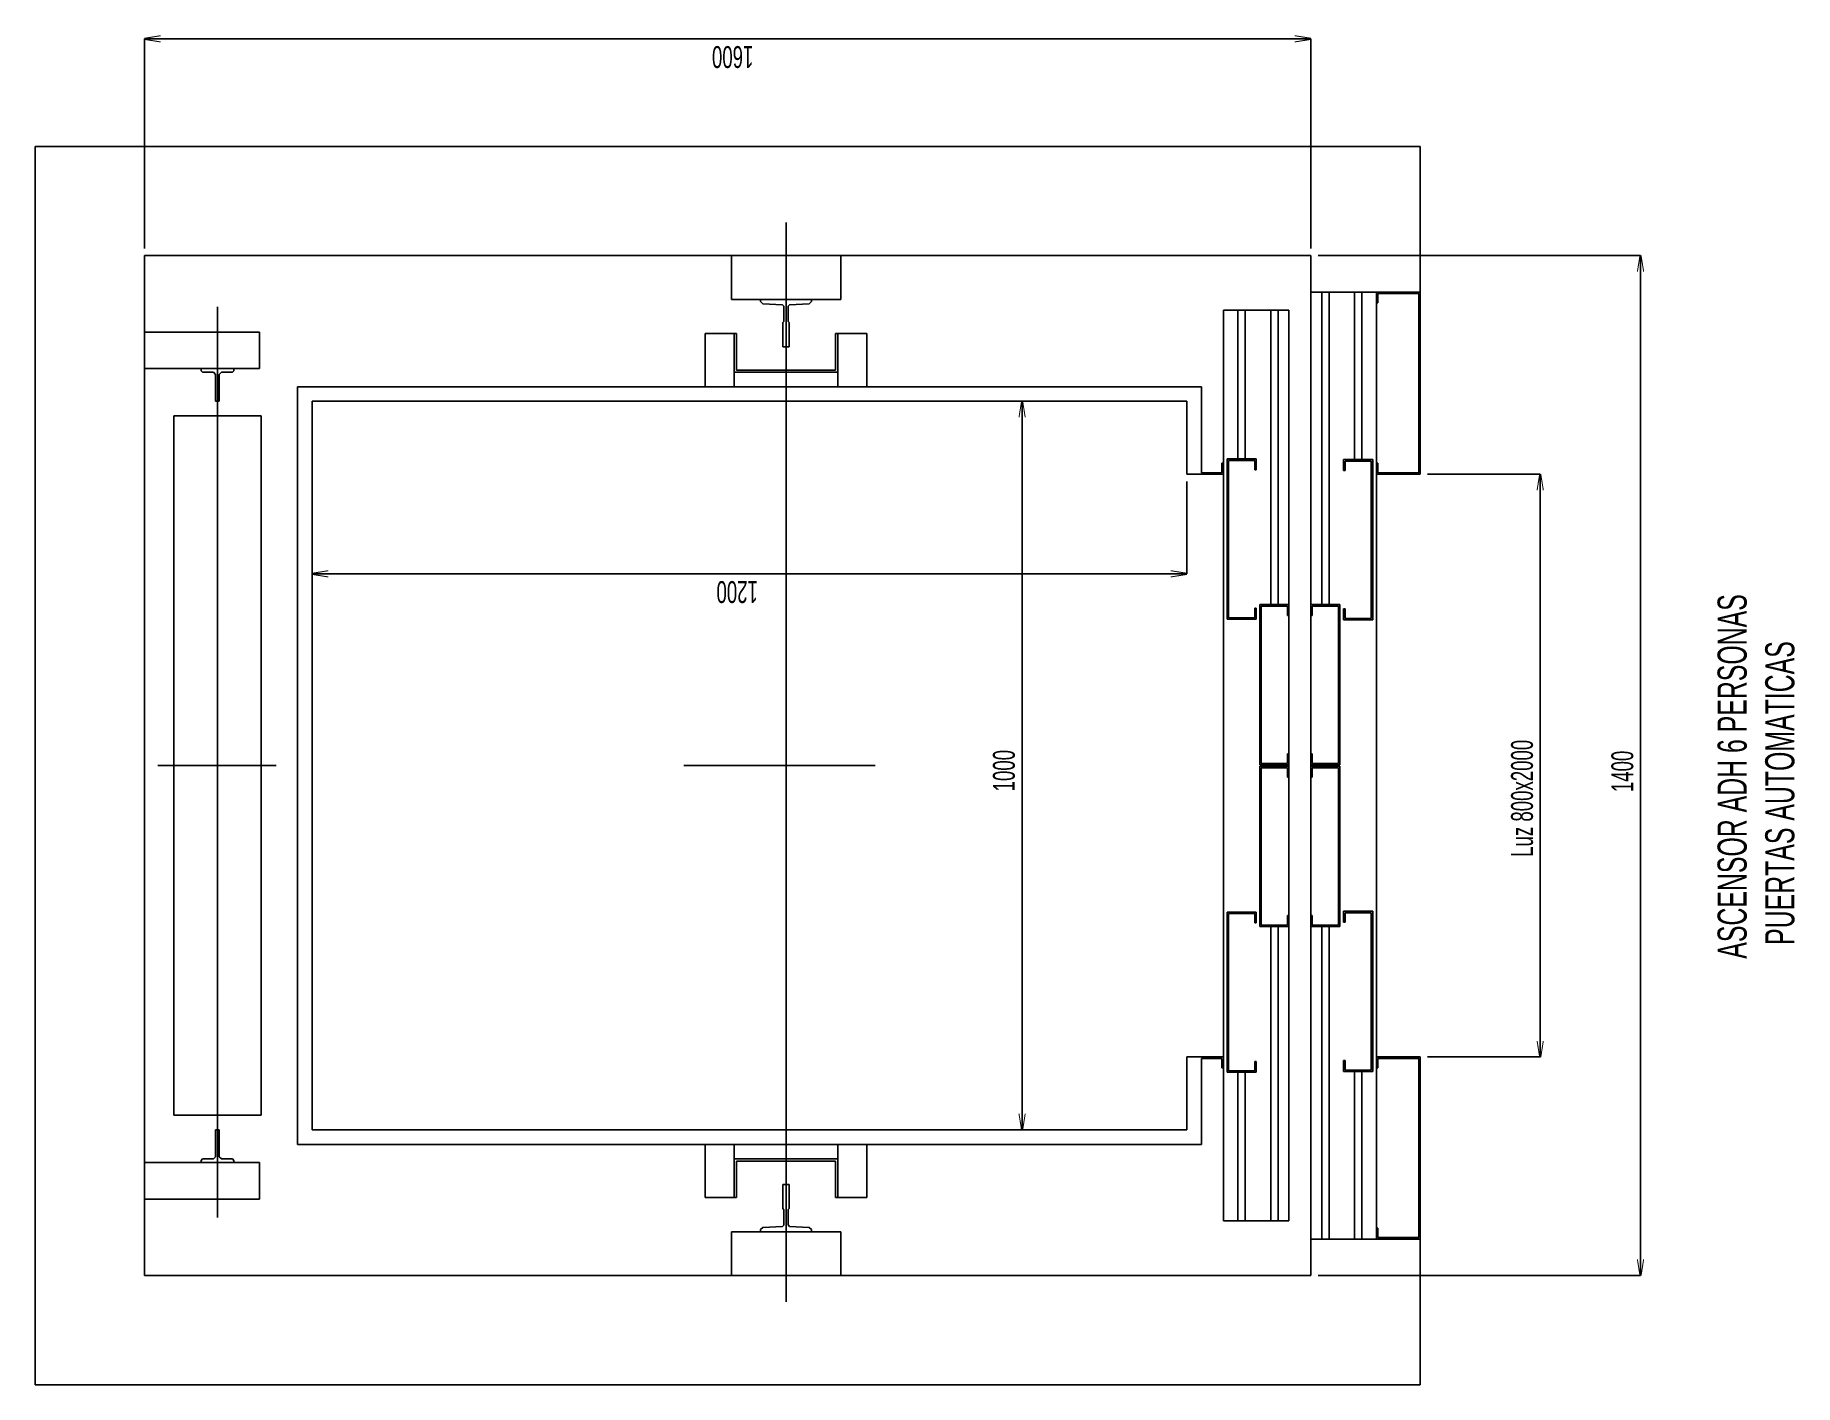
# Model space of a CAD drawing. Header units: millimetres. Extents: x 35844 to 119942, y 7566 to 131569.
# Drawn here: x 107598 to 110012, y 35247 to 37100 of the extents above; entities that cross this region are included whole.
import ezdxf

# ---------------------------------------------------------------- set-up
doc = ezdxf.new("R2010")
doc.units = ezdxf.units.MM
doc.layers.add('Ascensor', color=6, linetype='Continuous')
doc.styles.get("Standard").update_dxf_attribs({"font": 'arial.ttf', "height": 500})

msp = doc.modelspace()

# ---------------------------------------------------------------- texts
at = {"layer": 'Ascensor', "width": 0.610389}
for rotation, text_generation_flag, p in [(90.0003, 4, (107747.8, 37094.9)), (90.0003, 6, (107747.8, 37094.9)), (270.0003, 6, (109347.8, 37094.9)), (270.0003, 4, (109347.8, 37094.9)), (0.0003, 6, (109800.1, 36797.3)), (0.0003, 4, (109800.1, 36797.3)), (0.0003, 6, (108951.7, 36597.3)), (0.0003, 4, (108951.7, 36597.3)), (0.0003, 6, (109662.5, 36497.3)), (0.0003, 4, (109662.5, 36497.3)), (90.0003, 4, (107977.8, 36360.5)), (90.0003, 6, (107977.8, 36360.5)), (270.0003, 6, (109177.8, 36360.5)), (270.0003, 4, (109177.8, 36360.5)), (180.0003, 4, (109662.5, 35697.3)), (180.0003, 6, (109662.5, 35697.3)), (180.0003, 4, (108951.7, 35597.3)), (180.0003, 6, (108951.7, 35597.3)), (180.0003, 4, (109800.1, 35397.3)), (180.0003, 6, (109800.1, 35397.3))]:
    msp.add_text('/', height=21, rotation=rotation, dxfattribs=dict(at, text_generation_flag=text_generation_flag)).set_placement(p)
for s, height, rotation, p in [('1600', 30, 180.0003, (108583.1, 37084.9)), ('1200', 30, 180.0003, (108589.3, 36350.5)), ('ASCENSOR ADH 6 PERSONAS', 40, 90, (109945.8, 35832.2)), ('  PUERTAS AUTOMATICAS', 40, 90, (110011.2, 35832.2)), ('1000', 30, 90.0003, (108941.7, 36061.9)), ('Luz 800x2000', 30, 90.0003, (109652.5, 35972)), ('1400', 30, 90.0003, (109790.1, 36060.8))]:
    msp.add_text(s, height=height, rotation=rotation, dxfattribs=at).set_placement(p)

# ---------------------------------------------------------------- linework, layer by layer
at = {"layer": 'Ascensor'}
for p, q in [((109347.8, 37094.9), (107747.8, 37094.9)), ((107747.8, 36807.3), (107747.8, 37094.9)), ((109347.8, 36807.3), (109347.8, 37094.9)), ((107597.8, 35247.3), (107597.8, 36947.3)), ((107597.8, 36947.3), (109497.8, 36947.3)), ((109497.8, 36747.3), (109497.8, 36947.3)), ((108627.8, 35361.4), (108627.8, 36842.6)), ((107747.8, 35397.3), (107747.8, 36797.3)), ((107747.8, 36797.3), (109347.8, 36797.3)), ((108552.8, 36737.3), (108552.8, 36797.3)), ((108702.8, 36737.3), (108702.8, 36797.3)), ((109347.8, 36797.3), (109347.8, 36747.3)), ((109357.8, 36797.3), (109800.1, 36797.3)), ((109800.1, 35397.3), (109800.1, 36797.3)), ((109347.8, 36747.3), (109497.8, 36747.3)), ((109347.8, 36747.3), (109437.8, 36747.3)), ((109347.8, 35447.3), (109347.8, 36747.3)), ((109362.8, 36747.3), (109362.8, 36318.3)), ((109372.8, 36318.3), (109372.8, 36747.3)), ((109407.8, 36747.3), (109407.8, 36517.3)), ((109417.8, 36517.3), (109417.8, 36747.3)), ((109437.8, 36732.3), (109437.8, 36747.3)), ((109497.8, 36747.3), (109437.8, 36747.3)), ((109439.8, 36745.3), (109439.8, 36732.3)), ((109439.8, 36745.3), (109495.8, 36745.3)), ((109495.8, 36745.3), (109495.8, 36499.3)), ((109497.8, 36497.3), (109497.8, 36747.3)), ((107847.8, 35477.1), (107847.8, 36726.8)), ((108592.8, 36737.3), (108552.8, 36737.3)), ((108627.8, 36737.3), (108592.8, 36737.3)), ((108592.8, 36737.3), (108592.8, 36734.3)), ((108595.8, 36731.1), (108592.8, 36734.3)), ((108595.8, 36731.1), (108622.9, 36729.8)), ((108624.8, 36727.8), (108622.9, 36729.8)), ((108624.8, 36706.7), (108624.8, 36727.8)), ((108662.8, 36737.3), (108627.8, 36737.3)), ((108632.4, 36729.8), (108630.8, 36728)), ((108630.8, 36706.8), (108630.8, 36728)), ((108659.8, 36731.1), (108632.4, 36729.8)), ((108662.8, 36734.3), (108659.8, 36731.1)), ((108662.8, 36737.3), (108702.8, 36737.3)), ((108662.8, 36737.3), (108662.8, 36734.3)), ((109227.8, 36722.3), (109317.8, 36722.3)), ((109227.8, 35472.3), (109227.8, 36722.3)), ((109247.8, 36722.3), (109247.8, 36518.3)), ((109257.8, 36518.3), (109257.8, 36722.3)), ((109292.8, 36722.3), (109292.8, 36318.3)), ((109302.8, 36318.3), (109302.8, 36722.3)), ((109317.8, 36722.3), (109317.8, 35472.3)), ((109439.8, 36732.3), (109437.8, 36732.3)), ((109437.8, 36512.3), (109437.8, 36732.3)), ((108623.3, 36705.3), (108624.8, 36706.7)), ((108623.3, 36672.3), (108623.3, 36705.3)), ((108632.3, 36705.3), (108630.8, 36706.8)), ((108632.3, 36672.3), (108632.3, 36705.3)), ((107905.3, 36692.3), (107747.8, 36692.3)), ((107905.3, 36642.3), (107905.3, 36692.3)), ((108516.8, 36690.3), (108516.8, 36617.3)), ((108556.8, 36690.3), (108516.8, 36690.3)), ((108556.8, 36637.3), (108556.8, 36690.3)), ((108556.8, 36690.3), (108559.8, 36690.3)), ((108559.8, 36690.3), (108559.8, 36640.3)), ((108627.8, 36672.3), (108623.3, 36672.3)), ((108627.8, 36672.3), (108632.3, 36672.3)), ((108698.8, 36690.3), (108695.8, 36690.3)), ((108695.8, 36690.3), (108695.8, 36640.3)), ((108698.8, 36690.3), (108698.8, 36637.3)), ((108698.8, 36690.3), (108738.8, 36690.3)), ((108738.8, 36690.3), (108738.8, 36617.3)), ((107825.3, 36642.3), (107747.8, 36642.3)), ((107847.8, 36642.3), (107825.3, 36642.3)), ((107825.3, 36642.3), (107825.3, 36639.3)), ((107827.3, 36637.3), (107825.3, 36639.3)), ((107842.3, 36637.3), (107827.3, 36637.3)), ((107845.3, 36634.3), (107842.3, 36637.3)), ((107845.3, 36597.3), (107845.3, 36634.3)), ((107870.3, 36642.3), (107847.8, 36642.3)), ((107853.3, 36637.3), (107850.3, 36634.3)), ((107850.3, 36597.3), (107850.3, 36634.3)), ((107853.3, 36637.3), (107868.3, 36637.3)), ((107870.3, 36639.3), (107868.3, 36637.3)), ((107870.3, 36642.3), (107905.3, 36642.3)), ((107870.3, 36642.3), (107870.3, 36639.3)), ((108556.8, 36637.3), (108556.8, 36617.3)), ((108698.8, 36637.3), (108556.8, 36637.3)), ((108695.8, 36640.3), (108559.8, 36640.3)), ((108698.8, 36637.3), (108698.8, 36617.3)), ((107847.8, 36597.3), (107845.3, 36597.3)), ((107847.8, 36597.3), (107850.3, 36597.3)), ((109197.8, 36617.3), (107957.8, 36617.3)), ((107957.8, 36617.3), (107957.8, 35577.3)), ((109177.8, 36597.3), (107977.8, 36597.3)), ((107977.8, 36597.3), (107977.8, 35597.3)), ((108951.7, 35597.3), (108951.7, 36597.3)), ((109177.8, 36597.3), (109177.8, 36497.3)), ((109197.8, 36499.3), (109197.8, 36617.3)), ((107787.8, 35617.3), (107787.8, 36577.3)), ((107787.8, 36577.3), (107907.8, 36577.3)), ((107907.8, 36577.3), (107907.8, 35617.3)), ((109227.8, 36512.3), (109225.8, 36512.3)), ((109225.8, 36512.3), (109225.8, 36499.3)), ((109232.8, 36298.3), (109232.8, 36518.3)), ((109247.8, 36518.3), (109232.8, 36518.3)), ((109234.8, 36300.3), (109234.8, 36516.3)), ((109234.8, 36516.3), (109270.8, 36516.3)), ((109257.8, 36518.3), (109247.8, 36518.3)), ((109272.8, 36518.3), (109257.8, 36518.3)), ((109270.8, 36516.3), (109270.8, 36503.3)), ((109270.8, 36503.3), (109272.8, 36503.3)), ((109272.8, 36503.3), (109272.8, 36518.3)), ((109432.8, 36517.3), (109392.8, 36517.3)), ((109392.8, 36517.3), (109392.8, 36502.3)), ((109392.8, 36502.3), (109394.8, 36502.3)), ((109394.8, 36502.3), (109394.8, 36515.3)), ((109394.8, 36515.3), (109430.8, 36515.3)), ((109430.8, 36515.3), (109430.8, 36299.3)), ((109432.8, 36517.3), (109432.8, 36297.3)), ((109437.8, 36497.3), (109437.8, 36512.3)), ((109437.8, 36512.3), (109439.8, 36512.3)), ((109439.8, 36512.3), (109439.8, 36499.3)), ((109177.8, 36497.3), (109227.8, 36497.3)), ((109177.8, 36487.3), (109177.8, 36360.5)), ((109225.8, 36499.3), (109197.8, 36499.3)), ((109437.8, 36497.3), (109497.8, 36497.3)), ((109437.8, 36497.3), (109437.8, 35697.3)), ((109495.8, 36499.3), (109439.8, 36499.3)), ((109507.8, 36497.3), (109662.5, 36497.3)), ((109662.5, 35697.3), (109662.5, 36497.3)), ((109177.8, 36360.5), (107977.8, 36360.5)), ((109272.8, 36313.3), (109270.8, 36313.3)), ((109270.8, 36313.3), (109270.8, 36300.3)), ((109272.8, 36298.3), (109272.8, 36313.3)), ((109277.8, 36098.3), (109277.8, 36318.3)), ((109277.8, 36318.3), (109292.8, 36318.3)), ((109279.8, 36100.3), (109279.8, 36316.3)), ((109279.8, 36316.3), (109315.8, 36316.3)), ((109292.8, 36318.3), (109302.8, 36318.3)), ((109302.8, 36318.3), (109317.8, 36318.3)), ((109315.8, 36316.3), (109315.8, 36303.3)), ((109387.8, 36318.3), (109347.8, 36318.3)), ((109385.8, 36316.3), (109349.8, 36316.3)), ((109349.8, 36316.3), (109349.8, 36303.3)), ((109385.8, 36100.3), (109385.8, 36316.3)), ((109387.8, 36098.3), (109387.8, 36318.3)), ((109392.8, 36297.3), (109392.8, 36312.3)), ((109394.8, 36312.3), (109392.8, 36312.3)), ((109394.8, 36299.3), (109394.8, 36312.3)), ((109272.8, 36298.3), (109232.8, 36298.3)), ((109270.8, 36300.3), (109234.8, 36300.3)), ((109315.8, 36303.3), (109317.8, 36303.3)), ((109349.8, 36303.3), (109347.8, 36303.3)), ((109432.8, 36297.3), (109392.8, 36297.3)), ((109430.8, 36299.3), (109394.8, 36299.3)), ((107766.1, 36097.3), (107928.2, 36097.3)), ((108487.8, 36097.3), (108750.2, 36097.3)), ((109277.8, 36098.3), (109317.8, 36098.3)), ((109277.8, 36096.3), (109317.8, 36096.3)), ((109277.8, 36096.3), (109277.8, 35876.3)), ((109279.8, 36100.3), (109315.8, 36100.3)), ((109279.8, 36094.3), (109315.8, 36094.3)), ((109279.8, 36094.3), (109279.8, 35878.3)), ((109315.8, 36100.3), (109315.8, 36113.3)), ((109315.8, 36113.3), (109317.8, 36113.3)), ((109315.8, 36094.3), (109315.8, 36081.3)), ((109317.8, 36097.3), (109317.8, 36113.3)), ((109317.8, 36081.3), (109317.8, 36097.3)), ((109347.8, 36113.3), (109349.8, 36113.3)), ((109347.8, 36098.3), (109387.8, 36098.3)), ((109347.8, 36096.3), (109387.8, 36096.3)), ((109349.8, 36113.3), (109349.8, 36100.3)), ((109349.8, 36100.3), (109385.8, 36100.3)), ((109385.8, 36094.3), (109349.8, 36094.3)), ((109349.8, 36094.3), (109349.8, 36081.3)), ((109385.8, 35878.3), (109385.8, 36094.3)), ((109387.8, 36096.3), (109387.8, 35876.3)), ((109315.8, 36081.3), (109317.8, 36081.3)), ((109349.8, 36081.3), (109347.8, 36081.3)), ((109272.8, 35896.3), (109232.8, 35896.3)), ((109232.8, 35896.3), (109232.8, 35676.3)), ((109272.8, 35896.3), (109272.8, 35881.3)), ((109432.8, 35897.3), (109392.8, 35897.3)), ((109392.8, 35897.3), (109392.8, 35882.3)), ((109432.8, 35677.3), (109432.8, 35897.3)), ((109270.8, 35894.3), (109234.8, 35894.3)), ((109234.8, 35894.3), (109234.8, 35678.3)), ((109270.8, 35881.3), (109270.8, 35894.3)), ((109272.8, 35881.3), (109270.8, 35881.3)), ((109277.8, 35876.3), (109292.8, 35876.3)), ((109279.8, 35878.3), (109315.8, 35878.3)), ((109292.8, 35876.3), (109302.8, 35876.3)), ((109292.8, 35876.3), (109292.8, 35472.3)), ((109302.8, 35876.3), (109317.8, 35876.3)), ((109302.8, 35472.3), (109302.8, 35876.3)), ((109315.8, 35878.3), (109315.8, 35891.3)), ((109315.8, 35891.3), (109317.8, 35891.3)), ((109347.8, 35891.3), (109349.8, 35891.3)), ((109387.8, 35876.3), (109347.8, 35876.3)), ((109349.8, 35891.3), (109349.8, 35878.3)), ((109349.8, 35878.3), (109385.8, 35878.3)), ((109362.8, 35876.3), (109362.8, 35447.3)), ((109372.8, 35447.3), (109372.8, 35876.3)), ((109392.8, 35882.3), (109394.8, 35882.3)), ((109394.8, 35882.3), (109394.8, 35895.3)), ((109394.8, 35895.3), (109430.8, 35895.3)), ((109430.8, 35895.3), (109430.8, 35679.3)), ((109177.8, 35597.3), (109177.8, 35697.3)), ((109177.8, 35697.3), (109227.8, 35697.3)), ((109225.8, 35695.3), (109197.8, 35695.3)), ((109197.8, 35695.3), (109197.8, 35577.3)), ((109225.8, 35682.3), (109225.8, 35695.3)), ((109227.8, 35682.3), (109225.8, 35682.3)), ((109272.8, 35691.3), (109270.8, 35691.3)), ((109270.8, 35691.3), (109270.8, 35678.3)), ((109272.8, 35676.3), (109272.8, 35691.3)), ((109392.8, 35677.3), (109392.8, 35692.3)), ((109392.8, 35692.3), (109394.8, 35692.3)), ((109394.8, 35679.3), (109394.8, 35692.3)), ((109430.8, 35679.3), (109394.8, 35679.3)), ((109437.8, 35697.3), (109437.8, 35682.3)), ((109437.8, 35697.3), (109497.8, 35697.3)), ((109437.8, 35682.3), (109439.8, 35682.3)), ((109437.8, 35682.3), (109437.8, 35447.3)), ((109439.8, 35682.3), (109439.8, 35695.3)), ((109495.8, 35695.3), (109439.8, 35695.3)), ((109495.8, 35449.3), (109495.8, 35695.3)), ((109497.8, 35697.3), (109497.8, 35447.3)), ((109507.8, 35697.3), (109662.5, 35697.3)), ((109232.8, 35676.3), (109247.8, 35676.3)), ((109270.8, 35678.3), (109234.8, 35678.3)), ((109247.8, 35676.3), (109257.8, 35676.3)), ((109247.8, 35676.3), (109247.8, 35472.3)), ((109257.8, 35676.3), (109272.8, 35676.3)), ((109257.8, 35676.3), (109257.8, 35472.3)), ((109432.8, 35677.3), (109392.8, 35677.3)), ((109407.8, 35677.3), (109407.8, 35447.3)), ((109417.8, 35447.3), (109417.8, 35677.3)), ((107907.8, 35617.3), (107787.8, 35617.3)), ((107847.8, 35597.3), (107845.3, 35597.3)), ((107845.3, 35597.3), (107845.3, 35560.3)), ((107847.8, 35597.3), (107850.3, 35597.3)), ((107850.3, 35597.3), (107850.3, 35560.3)), ((107977.8, 35597.3), (109177.8, 35597.3)), ((107842.3, 35557.3), (107845.3, 35560.3)), ((107850.3, 35560.3), (107853.3, 35557.3)), ((107957.8, 35577.3), (109197.8, 35577.3)), ((108516.8, 35504.3), (108516.8, 35577.3)), ((108556.8, 35557.3), (108556.8, 35577.3)), ((108698.8, 35557.3), (108698.8, 35577.3)), ((108738.8, 35504.3), (108738.8, 35577.3)), ((107825.3, 35552.3), (107747.8, 35552.3)), ((107825.3, 35555.3), (107827.3, 35557.3)), ((107825.3, 35552.3), (107825.3, 35555.3)), ((107825.3, 35552.3), (107847.8, 35552.3)), ((107842.3, 35557.3), (107827.3, 35557.3)), ((107847.8, 35552.3), (107870.3, 35552.3)), ((107853.3, 35557.3), (107868.3, 35557.3)), ((107868.3, 35557.3), (107870.3, 35555.3)), ((107870.3, 35552.3), (107870.3, 35555.3)), ((107870.3, 35552.3), (107905.3, 35552.3)), ((107905.3, 35552.3), (107905.3, 35502.3)), ((108556.8, 35504.3), (108556.8, 35557.3)), ((108556.8, 35557.3), (108698.8, 35557.3)), ((108559.8, 35504.3), (108559.8, 35554.3)), ((108559.8, 35554.3), (108695.8, 35554.3)), ((108695.8, 35504.3), (108695.8, 35554.3)), ((108698.8, 35557.3), (108698.8, 35504.3)), ((108627.8, 35522.3), (108623.3, 35522.3)), ((108623.3, 35522.3), (108623.3, 35489.3)), ((108627.8, 35522.3), (108632.3, 35522.3)), ((108632.3, 35522.3), (108632.3, 35489.3)), ((107905.3, 35502.3), (107747.8, 35502.3)), ((108556.8, 35504.3), (108516.8, 35504.3)), ((108556.8, 35504.3), (108559.8, 35504.3)), ((108623.3, 35489.3), (108624.8, 35487.7)), ((108624.8, 35487.7), (108624.8, 35466.5)), ((108632.3, 35489.3), (108630.8, 35487.8)), ((108630.8, 35487.8), (108630.8, 35466.7)), ((108698.8, 35504.3), (108695.8, 35504.3)), ((108698.8, 35504.3), (108738.8, 35504.3)), ((108592.8, 35460.3), (108595.8, 35463.4)), ((108595.8, 35463.4), (108623.2, 35464.7)), ((108623.2, 35464.7), (108624.8, 35466.5)), ((108630.8, 35466.7), (108632.7, 35464.7)), ((108659.8, 35463.4), (108632.7, 35464.7)), ((108659.8, 35463.4), (108662.8, 35460.3)), ((109227.8, 35472.3), (109317.8, 35472.3)), ((109439.8, 35462.3), (109437.8, 35462.3)), ((109439.8, 35449.3), (109439.8, 35462.3)), ((108592.8, 35457.3), (108552.8, 35457.3)), ((108552.8, 35457.3), (108552.8, 35397.3)), ((108592.8, 35457.3), (108592.8, 35460.3)), ((108592.8, 35457.3), (108627.8, 35457.3)), ((108627.8, 35457.3), (108662.8, 35457.3)), ((108662.8, 35457.3), (108662.8, 35460.3)), ((108662.8, 35457.3), (108702.8, 35457.3)), ((108702.8, 35457.3), (108702.8, 35397.3)), ((109497.8, 35447.3), (109347.8, 35447.3)), ((109347.8, 35447.3), (109347.8, 35397.3)), ((109347.8, 35447.3), (109437.8, 35447.3)), ((109497.8, 35447.3), (109437.8, 35447.3)), ((109439.8, 35449.3), (109495.8, 35449.3)), ((109497.8, 35247.3), (109497.8, 35447.3)), ((109347.8, 35397.3), (107747.8, 35397.3)), ((109357.8, 35397.3), (109800.1, 35397.3)), ((109497.8, 35247.3), (107597.8, 35247.3))]:
    msp.add_line(p, q, dxfattribs=at)

msp.set_redraw_order([(e.dxf.handle, doc.entitydb.next_handle()) for e in msp.query("TEXT MTEXT ATTDEF DIMENSION ARC_DIMENSION")])  # texts and dimensions are drawn at this point

doc.saveas('drawing.dxf')
